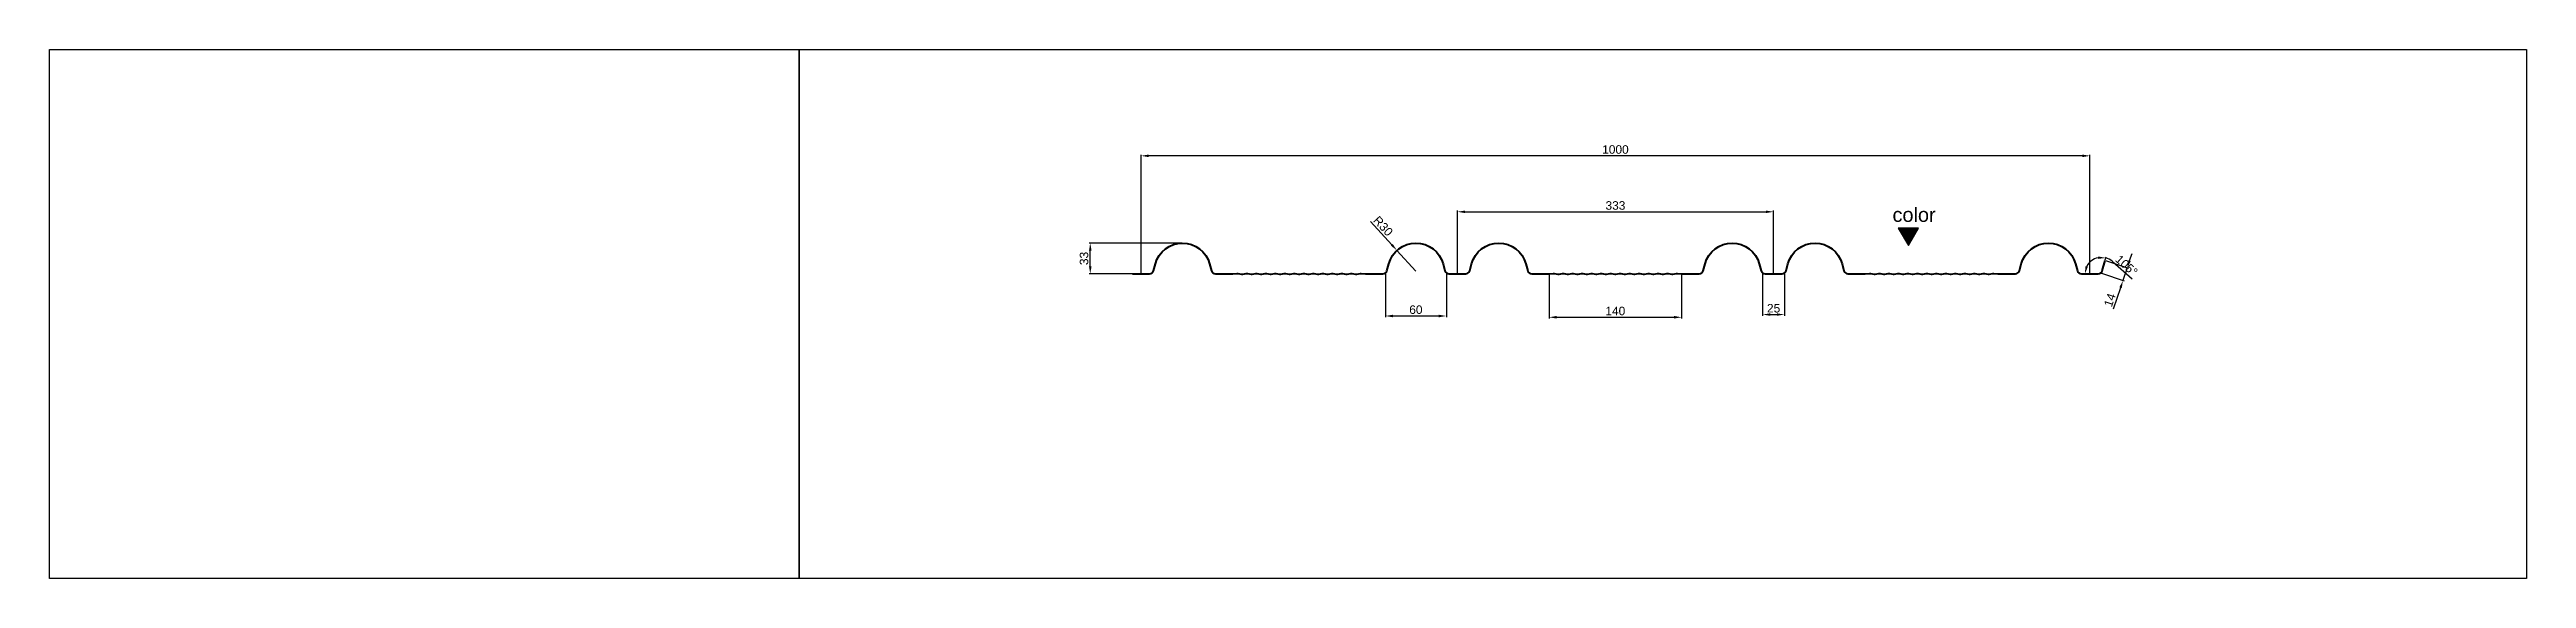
# Model space of a CAD drawing. Header units: millimetres. Extents: x 4334 to 41995838936, y 18500 to 30334.
# Drawn here: x 23089 to 25699, y 21992 to 22549 of the extents above; entities that cross this region are included whole.
import ezdxf

# ---------------------------------------------------------------- set-up
doc = ezdxf.new("R2010")
doc.units = ezdxf.units.MM
doc.layers.add('ANOTACIONES', color=7, linetype='Continuous', plot=False)
doc.layers.add('COTAS1', color=7, linetype='Continuous', lineweight=0)
doc.layers.add('FIBRA NEUTRA', color=1, linetype='Continuous', lineweight=40)
doc.layers.add('RECUADROS', color=253, linetype='Continuous')
doc.styles.get("Standard").update_dxf_attribs({"font": 'arial.ttf'})
doc.dimstyles.new('ISO-25', dxfattribs={"dimtxt": 9, "dimasz": 8, "dimexe": 1.25, "dimexo": 0.625, "dimgap": 2, "dimtad": 1, "dimdec": 1, "dimtxsty": 'Standard', "dimcen": 2.5, "dimadec": 0, "dimazin": 0, "dimtfac": 1, "dimtdec": 1, "dimtmove": 0, "dimatfit": 3, "dimfxl": 1, "dimarcsym": 0})

msp = doc.modelspace()

# ---------------------------------------------------------------- blocks, each defined once
blk = doc.blocks.new('*D238')
at = {"layer": 'COTAS1', "color": 0, "lineweight": -2, "transparency": 16777216}
for p, q in [((24239.4, 22313.2), (24239.4, 22438.2)), ((25231.3, 22437), (24247.4, 22437)), ((25239.3, 22313.2), (25239.3, 22438.2))]:
    blk.add_line(p, q, dxfattribs=at)
at = {"layer": 'COTAS1', "color": 0, "transparency": 16777216}
for points in [[(24247.4, 22438.3), (24247.4, 22435.6), (24239.4, 22437)], [(25231.3, 22438.3), (25231.3, 22435.6), (25239.3, 22437)]]:
    blk.add_solid(points, dxfattribs=at)
at = {"layer": 'Defpoints', "color": 0, "transparency": 16777216}
for p in [(24239.4, 22437), (24239.4, 22312.6), (25239.3, 22312.6)]:
    blk.add_point(p, dxfattribs=at)
at = {"layer": 'COTAS1', "color": 0, "transparency": 16777216, "insert": (24739.3, 22443.6), "char_height": 9, "attachment_point": 5}
blk.add_mtext('1000', dxfattribs=at)
blk = doc.blocks.new('*D239')
at = {"layer": 'COTAS1', "color": 0, "lineweight": -2, "transparency": 16777216}
for p, q in [((24481, 22367.9), (24503.6, 22343.2)), ((24529, 22315.5), (24509, 22337.3))]:
    blk.add_line(p, q, dxfattribs=at)
at = {"layer": 'COTAS1', "color": 0, "transparency": 16777216}
blk.add_solid([(24504.6, 22344.1), (24502.7, 22342.3), (24509, 22337.3)], dxfattribs=at)
at = {"layer": 'Defpoints', "color": 0, "transparency": 16777216}
for p in [(24509, 22337.3), (24529, 22315.5)]:
    blk.add_point(p, dxfattribs=at)
at = {"layer": 'COTAS1', "color": 0, "transparency": 16777216, "insert": (24494.5, 22362.9), "char_height": 9, "attachment_point": 5, "rotation": 312.5047}
blk.add_mtext('R30', dxfattribs=at)
blk = doc.blocks.new('*D240')
at = {"layer": 'COTAS1', "color": 0, "lineweight": -2, "transparency": 16777216}
for p, q in [((24572.7, 22313.2), (24572.7, 22379.3)), ((24580.7, 22378), (24898, 22378)), ((24906, 22313.2), (24906, 22379.3))]:
    blk.add_line(p, q, dxfattribs=at)
at = {"layer": 'COTAS1', "color": 0, "transparency": 16777216}
for points in [[(24580.7, 22379.3), (24580.7, 22376.7), (24572.7, 22378)], [(24898, 22379.3), (24898, 22376.7), (24906, 22378)]]:
    blk.add_solid(points, dxfattribs=at)
at = {"layer": 'Defpoints', "color": 0, "transparency": 16777216}
for p in [(24906, 22378), (24572.7, 22312.6), (24906, 22312.6)]:
    blk.add_point(p, dxfattribs=at)
at = {"layer": 'COTAS1', "color": 0, "transparency": 16777216, "insert": (24739.3, 22384.6), "char_height": 9, "attachment_point": 5}
blk.add_mtext('333', dxfattribs=at)
blk = doc.blocks.new('*D241')
at = {"layer": 'COTAS1', "color": 0, "lineweight": -2, "transparency": 16777216}
for p, q in [((24282.4, 22345.1), (24184.6, 22345.1)), ((24185.8, 22320.6), (24185.8, 22337.1)), ((24229.9, 22312.6), (24184.6, 22312.6))]:
    blk.add_line(p, q, dxfattribs=at)
at = {"layer": 'COTAS1', "color": 0, "transparency": 16777216}
for points in [[(24184.5, 22337.1), (24187.2, 22337.1), (24185.8, 22345.1)], [(24184.5, 22320.6), (24187.2, 22320.6), (24185.8, 22312.6)]]:
    blk.add_solid(points, dxfattribs=at)
at = {"layer": 'Defpoints', "color": 0, "transparency": 16777216}
for p in [(24185.8, 22345.1), (24283, 22345.1), (24230.5, 22312.6)]:
    blk.add_point(p, dxfattribs=at)
at = {"layer": 'COTAS1', "color": 0, "transparency": 16777216, "insert": (24179.3, 22328.8), "char_height": 9, "attachment_point": 5, "rotation": 90}
blk.add_mtext('33', dxfattribs=at)
blk = doc.blocks.new('*D242')
at = {"layer": 'COTAS1', "color": 0, "lineweight": -2, "transparency": 16777216}
for p, q in [((25255.9, 22326.6), (25279.9, 22318.5)), ((25278.7, 22318.9), (25274.2, 22305.6)), ((25281.2, 22326.5), (25283.8, 22334.1)), ((25251.4, 22313.3), (25275.4, 22305.2)), ((25271.6, 22298), (25263.9, 22275.3))]:
    blk.add_line(p, q, dxfattribs=at)
at = {"layer": 'COTAS1', "color": 0, "transparency": 16777216}
for points in [[(25280, 22326.9), (25282.5, 22326.1), (25278.7, 22318.9)], [(25270.4, 22298.5), (25272.9, 22297.6), (25274.2, 22305.6)]]:
    blk.add_solid(points, dxfattribs=at)
at = {"layer": 'Defpoints', "color": 0, "transparency": 16777216}
for p in [(25255.3, 22326.8), (25250.8, 22313.5), (25274.2, 22305.6)]:
    blk.add_point(p, dxfattribs=at)
at = {"layer": 'COTAS1', "color": 0, "transparency": 16777216, "insert": (25260.3, 22285), "char_height": 9, "attachment_point": 5, "rotation": 71.3294}
blk.add_mtext('14', dxfattribs=at)
blk = doc.blocks.new('*D243')
at = {"layer": 'COTAS1', "color": 0, "lineweight": -2, "transparency": 16777216}
for p, q in [((25255.5, 22327.4), (25256.4, 22330.7)), ((25263.1, 22325.7), (25283.9, 22307.2))]:
    blk.add_line(p, q, dxfattribs=at)
for start, end in [(101.5339, 153.466), (48.466, 74.9999)]:
    blk.add_arc((25251.5, 22312.6), 17.4, start, end, dxfattribs=at)
at = {"layer": 'COTAS1', "color": 0, "transparency": 16777216}
for points in [[(25237.2, 22320.1), (25234.6, 22320.7), (25234.1, 22312.6)], [(25248.1, 22331), (25248, 22328.4), (25256, 22329.4)]]:
    blk.add_solid(points, dxfattribs=at)
at = {"layer": 'Defpoints', "color": 0, "transparency": 16777216}
for p in [(25237.3, 22322.6), (25255.3, 22326.8), (25230.4, 22312.6), (25248.2, 22312.6), (25252.4, 22315.8)]:
    blk.add_point(p, dxfattribs=at)
at = {"layer": 'COTAS1', "color": 0, "transparency": 16777216, "insert": (25277.9, 22321.4), "char_height": 9, "attachment_point": 5, "rotation": 318.466}
blk.add_mtext('105°', dxfattribs=at)
blk = doc.blocks.new('*D244')
at = {"layer": 'COTAS1', "color": 0, "lineweight": -2, "transparency": 16777216}
for p, q in [((24496.9, 22312.9), (24496.9, 22266.9)), ((24561.1, 22312.9), (24561.1, 22266.9)), ((24504.9, 22268.2), (24553.1, 22268.2))]:
    blk.add_line(p, q, dxfattribs=at)
at = {"layer": 'COTAS1', "color": 0, "transparency": 16777216}
for points in [[(24504.9, 22269.5), (24504.9, 22266.8), (24496.9, 22268.2)], [(24553.1, 22269.5), (24553.1, 22266.8), (24561.1, 22268.2)]]:
    blk.add_solid(points, dxfattribs=at)
at = {"layer": 'Defpoints', "color": 0, "transparency": 16777216}
for p in [(24496.9, 22313.5), (24561.1, 22313.5), (24561.1, 22268.2)]:
    blk.add_point(p, dxfattribs=at)
at = {"layer": 'COTAS1', "color": 0, "transparency": 16777216, "insert": (24529, 22274.8), "char_height": 9, "attachment_point": 5}
blk.add_mtext('60', dxfattribs=at)
blk = doc.blocks.new('*D245')
at = {"layer": 'COTAS1', "color": 0, "lineweight": -2, "transparency": 16777216}
for p, q in [((24669.3, 22312), (24669.3, 22265.6)), ((24809.1, 22312), (24809.1, 22265.6)), ((24677.3, 22266.8), (24801.1, 22266.8))]:
    blk.add_line(p, q, dxfattribs=at)
at = {"layer": 'COTAS1', "color": 0, "transparency": 16777216}
for points in [[(24677.3, 22268.2), (24677.3, 22265.5), (24669.3, 22266.8)], [(24801.1, 22268.2), (24801.1, 22265.5), (24809.1, 22266.8)]]:
    blk.add_solid(points, dxfattribs=at)
at = {"layer": 'Defpoints', "color": 0, "transparency": 16777216}
for p in [(24669.3, 22312.6), (24809.1, 22312.6), (24809.1, 22266.8)]:
    blk.add_point(p, dxfattribs=at)
at = {"layer": 'COTAS1', "color": 0, "transparency": 16777216, "insert": (24739.2, 22273.4), "char_height": 9, "attachment_point": 5}
blk.add_mtext('140', dxfattribs=at)
blk = doc.blocks.new('*D246')
at = {"layer": 'COTAS1', "color": 0, "lineweight": -2, "transparency": 16777216}
for p, q in [((24894.4, 22312.9), (24894.4, 22268.4)), ((24917.5, 22312.9), (24917.5, 22268.4)), ((24902.4, 22269.7), (24909.5, 22269.7))]:
    blk.add_line(p, q, dxfattribs=at)
at = {"layer": 'COTAS1', "color": 0, "transparency": 16777216}
for points in [[(24902.4, 22271), (24902.4, 22268.4), (24894.4, 22269.7)], [(24909.5, 22271), (24909.5, 22268.4), (24917.5, 22269.7)]]:
    blk.add_solid(points, dxfattribs=at)
at = {"layer": 'Defpoints', "color": 0, "transparency": 16777216}
for p in [(24894.4, 22313.5), (24917.5, 22313.5), (24917.5, 22269.7)]:
    blk.add_point(p, dxfattribs=at)
at = {"layer": 'COTAS1', "color": 0, "transparency": 16777216, "insert": (24906, 22276.3), "char_height": 9, "attachment_point": 5}
blk.add_mtext('25', dxfattribs=at)
blk = doc.blocks.new('Color superior')
at = {"layer": 'ANOTACIONES'}
h = blk.add_hatch(color=256, dxfattribs=at)
h.dxf.hatch_style = 1
h.paths.add_polyline_path([(10.7, 18.6), (-10.7, 18.6), (0, 0)])
blk.add_lwpolyline([(0, 0), (10.7, 18.6), (-10.7, 18.6)], close=True, dxfattribs=at)
at = {"layer": 'ANOTACIONES', "insert": (-16.7, 40.1), "char_height": 15, "attachment_point": 1}
blk.add_mtext_dynamic_manual_height_columns('color', width=249.804, gutter_width=75, heights=[0], dxfattribs=at)

# ---------------------------------------------------------------- dimensions: what is measured, and where the dimension line sits
at = {"layer": 'COTAS1'}
for base, p1, p2, text, picture, middle in [((24239.39, 22436.96), (25239.29, 22312.61), (24239.39, 22312.61), '1000', '*D238', (24739.34, 22443.55)), ((24905.99, 22378.02), (24572.69, 22312.61), (24905.99, 22312.61), '333', '*D240', (24739.34, 22384.61)), ((24561.14, 22268.17), (24496.95, 22313.51), (24561.14, 22313.51), '60', '*D244', (24529.04, 22274.77)), ((24809.13, 22266.82), (24669.34, 22312.63), (24809.13, 22312.63), '140', '*D245', (24739.24, 22273.42)), ((24917.54, 22269.69), (24894.44, 22313.51), (24917.54, 22313.51), '25', '*D246', (24905.99, 22276.28))]:
    dim = msp.add_linear_dim(base=base, p1=p1, p2=p2, text=text, dimstyle='ISO-25', dxfattribs=at)
    dim.commit()
    dim.dimension.update_dxf_attribs({"geometry": picture, "text_midpoint": middle})
dim = msp.add_radius_dim(center=(24529.04, 22315.46), mpoint=(24509.05, 22337.28), text='R30', dimstyle='ISO-25', dxfattribs=at)
dim.commit()
dim.dimension.update_dxf_attribs({"geometry": '*D239', "text_midpoint": (24494.5, 22362.93)})
dim = msp.add_linear_dim(base=(24185.85, 22345.06), p1=(24230.49, 22312.61), p2=(24283.03, 22345.06), angle=90, text='33', dimstyle='ISO-25', dxfattribs=at)
dim.commit()
dim.dimension.update_dxf_attribs({"geometry": '*D241', "text_midpoint": (24179.25, 22328.84)})
dim = msp.add_angular_dim_2l(base=(25237.25, 22322.61), line1=((25252.39, 22315.84), (25255.33, 22326.81)), line2=((25230.39, 22312.61), (25248.19, 22312.61)), dimstyle='ISO-25', dxfattribs=at)
dim.commit()
dim.dimension.update_dxf_attribs({"geometry": '*D243', "text_midpoint": (25277.86, 22321.38)})
dim = msp.add_aligned_dim(p1=(25255.33, 22326.81), p2=(25250.84, 22313.51), distance=24.64, text='14', dimstyle='ISO-25', dxfattribs=at)
dim.commit()
dim.dimension.update_dxf_attribs({"geometry": '*D242', "text_midpoint": (25260.32, 22284.97)})

# ---------------------------------------------------------------- linework, layer by layer
at = {"layer": 'FIBRA NEUTRA'}
msp.add_lwpolyline([(24230.49, 22312.61), (24248.29, 22312.61, 0.3394299), (24252.49, 22315.84), (24254.45, 22323.13, -0.7672264), (24311.62, 22323.13), (24313.58, 22315.84, 0.3394293), (24317.78, 22312.61), (24335.71, 22312.61, 0.027374), (24336.04, 22312.63), (24340.39, 22313.11, -0.0816417), (24341.36, 22313.06), (24345.24, 22312.2, 0.1086117), (24346.53, 22312.2), (24350.25, 22313.02, -0.1086117), (24351.54, 22313.02), (24355.25, 22312.2, 0.1086117), (24356.54, 22312.2), (24360.26, 22313.02, -0.1086117), (24361.54, 22313.02), (24365.26, 22312.2, 0.1086117), (24366.55, 22312.2), (24370.26, 22313.02, -0.1086117), (24371.55, 22313.02), (24375.27, 22312.2, 0.1086117), (24376.56, 22312.2), (24380.27, 22313.02, -0.1086117), (24381.56, 22313.02), (24385.28, 22312.2, 0.1086117), (24386.56, 22312.2), (24390.28, 22313.02, -0.1086117), (24391.57, 22313.02), (24395.28, 22312.2, 0.1086117), (24396.57, 22312.2), (24400.29, 22313.02, -0.1086117), (24401.58, 22313.02), (24405.29, 22312.2, 0.1086117), (24406.58, 22312.2), (24410.3, 22313.02, -0.1086117), (24411.59, 22313.02), (24415.3, 22312.2, 0.1086117), (24416.59, 22312.2), (24420.31, 22313.02, -0.1086117), (24421.59, 22313.02), (24425.31, 22312.2, 0.1086117), (24426.6, 22312.2), (24430.31, 22313.02, -0.1086117), (24431.6, 22313.02), (24435.32, 22312.2, 0.1086117), (24436.61, 22312.2), (24440.32, 22313.02, -0.1086117), (24441.61, 22313.02), (24445.33, 22312.2, 0.1086117), (24446.61, 22312.2), (24450.33, 22313.02, -0.1086117), (24451.62, 22313.02), (24455.33, 22312.2, 0.1086117), (24456.62, 22312.2), (24460.34, 22313.02, -0.1086117), (24461.63, 22313.02), (24465.34, 22312.2, 0.1086117), (24466.63, 22312.2), (24470.51, 22313.06, -0.0816419), (24471.48, 22313.11), (24475.83, 22312.63, 0.0273743), (24476.16, 22312.61), (24494.3, 22312.61, 0.3394307), (24498.5, 22315.84), (24500.46, 22323.13, -0.7672288), (24557.63, 22323.13), (24559.59, 22315.84, 0.3394284), (24563.79, 22312.61), (24581.59, 22312.61, 0.3394289), (24585.79, 22315.84), (24587.75, 22323.13, -0.7672238), (24644.92, 22323.13), (24646.88, 22315.84, 0.3394302), (24651.08, 22312.61), (24669.01, 22312.61, 0.027374), (24669.34, 22312.63), (24673.69, 22313.11, -0.0816417), (24674.66, 22313.06), (24678.54, 22312.2, 0.1086117), (24679.83, 22312.2), (24683.55, 22313.02, -0.1086117), (24684.84, 22313.02), (24688.55, 22312.2, 0.1086117), (24689.84, 22312.2), (24693.56, 22313.02, -0.1086117), (24694.84, 22313.02), (24698.56, 22312.2, 0.1086117), (24699.85, 22312.2), (24703.56, 22313.02, -0.1086117), (24704.85, 22313.02), (24708.57, 22312.2, 0.1086117), (24709.86, 22312.2), (24713.57, 22313.02, -0.1086117), (24714.86, 22313.02), (24718.58, 22312.2, 0.1086117), (24719.86, 22312.2), (24723.58, 22313.02, -0.1086117), (24724.87, 22313.02), (24728.58, 22312.2, 0.1086117), (24729.87, 22312.2), (24733.59, 22313.02, -0.1086117), (24734.88, 22313.02), (24738.59, 22312.2, 0.1086117), (24739.88, 22312.2), (24743.6, 22313.02, -0.1086117), (24744.89, 22313.02), (24748.6, 22312.2, 0.1086117), (24749.89, 22312.2), (24753.61, 22313.02, -0.1086117), (24754.89, 22313.02), (24758.61, 22312.2, 0.1086117), (24759.9, 22312.2), (24763.61, 22313.02, -0.1086117), (24764.9, 22313.02), (24768.62, 22312.2, 0.1086117), (24769.91, 22312.2), (24773.62, 22313.02, -0.1086117), (24774.91, 22313.02), (24778.63, 22312.2, 0.1086117), (24779.91, 22312.2), (24783.63, 22313.02, -0.1086117), (24784.92, 22313.02), (24788.63, 22312.2, 0.1086117), (24789.92, 22312.2), (24793.64, 22313.02, -0.1086117), (24794.93, 22313.02), (24798.64, 22312.2, 0.1086117), (24799.93, 22312.2), (24803.81, 22313.06, -0.0816419), (24804.78, 22313.11), (24809.13, 22312.63, 0.0273743), (24809.46, 22312.61), (24827.6, 22312.61, 0.3394307), (24831.8, 22315.84), (24833.76, 22323.13, -0.7672288), (24890.93, 22323.13), (24892.89, 22315.84, 0.3394284), (24897.09, 22312.61), (24914.89, 22312.61, 0.3394289), (24919.09, 22315.84), (24921.05, 22323.13, -0.767254), (24978.22, 22323.13), (24980.18, 22315.84, 0.3394302), (24984.38, 22312.61), (25002.31, 22312.61, 0.027374), (25002.64, 22312.63), (25006.99, 22313.11, -0.0816417), (25007.96, 22313.06), (25011.84, 22312.21, 0.1086117), (25013.13, 22312.21), (25016.85, 22313.02, -0.1086117), (25018.14, 22313.02), (25021.85, 22312.21, 0.1086117), (25023.14, 22312.21), (25026.86, 22313.02, -0.1086117), (25028.14, 22313.02), (25031.86, 22312.21, 0.1086117), (25033.15, 22312.21), (25036.86, 22313.02, -0.1086117), (25038.15, 22313.02), (25041.87, 22312.21, 0.1086117), (25043.16, 22312.21), (25046.87, 22313.02, -0.1086117), (25048.16, 22313.02), (25051.88, 22312.21, 0.1086117), (25053.16, 22312.21), (25056.88, 22313.02, -0.1086117), (25058.17, 22313.02), (25061.88, 22312.21, 0.1086117), (25063.17, 22312.21), (25066.89, 22313.02, -0.1086117), (25068.18, 22313.02), (25071.89, 22312.21, 0.1086117), (25073.18, 22312.21), (25076.9, 22313.02, -0.1086117), (25078.19, 22313.02), (25081.9, 22312.21, 0.1086117), (25083.19, 22312.21), (25086.91, 22313.02, -0.1086117), (25088.19, 22313.02), (25091.91, 22312.21, 0.1086117), (25093.2, 22312.21), (25096.91, 22313.02, -0.1086117), (25098.2, 22313.02), (25101.92, 22312.21, 0.1086117), (25103.21, 22312.21), (25106.92, 22313.02, -0.1086117), (25108.21, 22313.02), (25111.93, 22312.21, 0.1086117), (25113.21, 22312.21), (25116.93, 22313.02, -0.1086117), (25118.22, 22313.02), (25121.93, 22312.21, 0.1086117), (25123.22, 22312.21), (25126.94, 22313.02, -0.1086117), (25128.23, 22313.02), (25131.94, 22312.21, 0.1086117), (25133.23, 22312.21), (25137.11, 22313.06, -0.0816419), (25138.08, 22313.11), (25142.43, 22312.63, 0.0273743), (25142.76, 22312.61), (25160.9, 22312.61, 0.3394307), (25165.1, 22315.84), (25167.06, 22323.13, -0.7672591), (25224.23, 22323.13), (25226.19, 22315.84, 0.3394284), (25230.39, 22312.61), (25248.19, 22312.61, 0.3394539), (25252.39, 22315.84), (25255.33, 22326.81)], format="xyb", dxfattribs=at)
at = {"layer": 'RECUADROS', "color": 0, "lineweight": 30}
for points in [[(23089.03, 22549.01), (23879.15, 22549.01), (23879.15, 21991.55), (23089.03, 21991.55)], [(23879.15, 22549.01), (25699.41, 22549.01), (25699.41, 21991.55), (23879.15, 21991.55)]]:
    msp.add_lwpolyline(points, close=True, dxfattribs=at)

# ---------------------------------------------------------------- block references
at = {"layer": 'ANOTACIONES'}
msp.add_blockref('Color superior', (25048.03, 22342.3), dxfattribs=at)

msp.set_redraw_order([(e.dxf.handle, doc.entitydb.next_handle()) for e in msp.query("TEXT MTEXT ATTDEF DIMENSION ARC_DIMENSION")])  # texts and dimensions are drawn at this point

doc.saveas('drawing.dxf')
